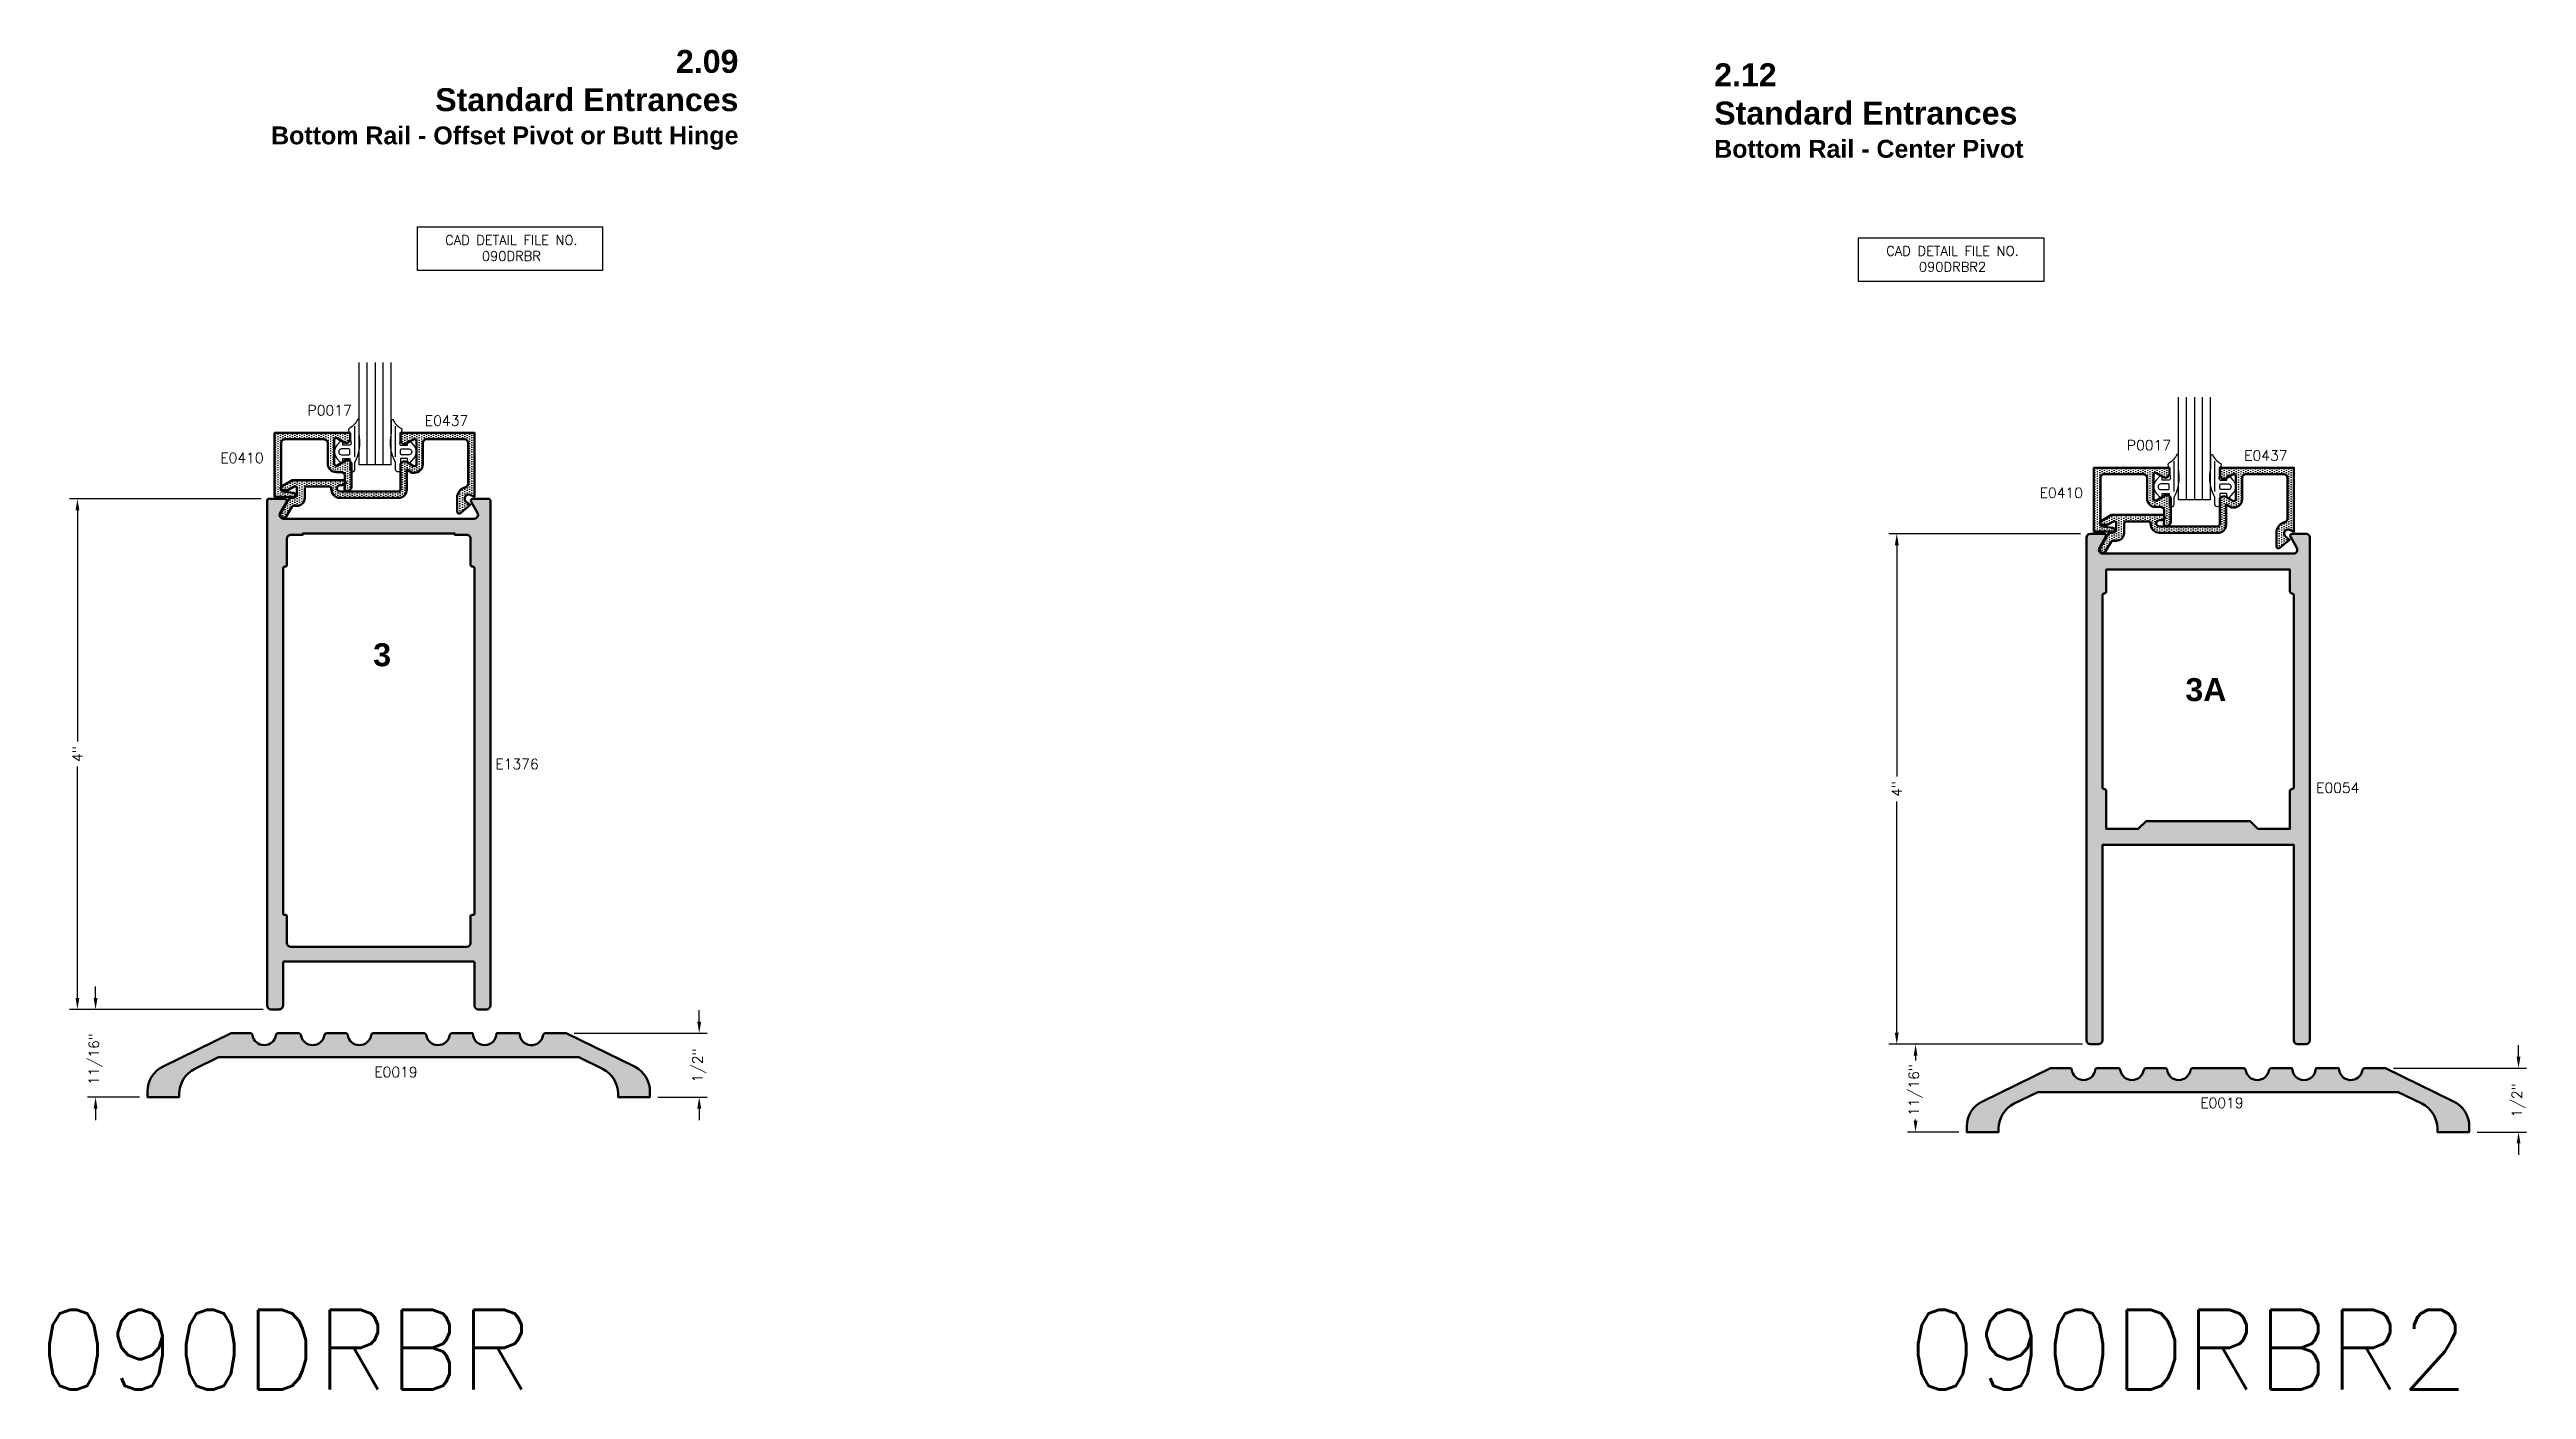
# Model space of a CAD drawing. Extents: x 5.1 to 24.5, y 75.8 to 86.3.
import ezdxf

# ---------------------------------------------------------------- set-up
doc = ezdxf.new("R2010")
doc.units = 0
doc.header["$MEASUREMENT"] = 0
doc.header["$PDMODE"] = 3
doc.layers.get('0').update_dxf_attribs({"linetype": 'CONTINUOUS'})
doc.layers.get('Defpoints').update_dxf_attribs({"linetype": 'CONTINUOUS'})
for name, color, linetype in [('R-Anno-Dims', 3, 'CONTINUOUS'), ('R-Anno-Text', 6, 'CONTINUOUS'), ('R-Det1', 4, 'CONTINUOUS'), ('R-Det2', 2, 'CONTINUOUS'), ('R-Otln', 1, 'CONTINUOUS'), ('R-Pat1', 5, 'CONTINUOUS'), ('TITLE', 7, 'CONTINUOUS')]:
    doc.layers.add(name, color=color, linetype=linetype)
doc.styles.get("Standard").update_dxf_attribs({"font": 'simplex'})
doc.dimstyles.new('1X', dxfattribs={"dimscale": 0, "dimtxt": 0.08, "dimasz": 0.09, "dimexe": 0.062, "dimexo": 0.062, "dimgap": 0.045, "dimtad": 0, "dimdec": 4, "dimzin": 4, "dimdsep": 46, "dimlunit": 5, "dimtxsty": 'Standard', "dimcen": 0, "dimadec": 0, "dimazin": 0, "dimtp": 0.02, "dimtfac": 1, "dimtdec": 4, "dimtofl": 0, "dimtmove": 0, "dimatfit": 3, "dimfxl": 1, "dimfrac": 2, "dimtolj": 1, "dimtzin": 4, "dimarcsym": 0})
pattern_1 = [(90, (17.82594500625741, 75.44182076850619), (0.01875, 0.009375000000000001), [0, -0.01875])]
pattern_2 = [(90, (3.573294315023449, 75.71524867666263), (0.01875, 0.009375000000000001), [0, -0.01875])]

msp = doc.modelspace()

# ---------------------------------------------------------------- texts
for s, p in [('090DRBR', (5.058935119257098, 75.79498076850393)), ('090DRBR2', (19.69841192161003, 75.79498076850393))]:
    msp.add_text(s, height=0.625).set_placement(p)
at = {"layer": 'R-Anno-Text'}
for s, insert, char_height, width, attachment_point in [('CAD DETAIL FILE NO.\\P090DRBR', (8.75728208247421, 84.8384116097624), 0.075, 1.875, 2), ('CAD DETAIL FILE NO.\\P090DRBR2', (20.04712321322539, 84.75339120401001), 0.075, 1.875, 2), ('{\\fArial|b1|i0|c0|p34;3}', (7.815016688285526, 81.64193760466604, 6.210692218000771), 0.18, 7.44, 3), ('{\\fArial|b1|i0|c0|p34;3A}', (22.192854446828, 81.36850969445904, 6.210692218000771), 0.18, 7.44, 3)]:
    msp.add_mtext(s, dxfattribs=dict(at, insert=insert, char_height=char_height, width=width, attachment_point=attachment_point))
at = {"layer": 'R-Anno-Text', "char_height": 0.08}
for s, insert, attachment_point in [('\\A1;P0017', (7.506714465353285, 83.46691245691436), 6), ('\\A1;E0437', (8.41924235640763, 83.38588192546852), 6), ('\\A1;E0410', (6.816665478108686, 83.09359314134886), 6), ('\\A1;P0017', (21.75936515658725, 83.19348454875792), 6), ('\\A1;E0437', (22.67189304764159, 83.11245401731209), 6), ('\\A1;E0410', (21.06931616934265, 82.82016523319243), 6), ('E1376', (8.632105323217582, 80.69497684898673), 4), ('E0054', (22.89528854115748, 80.50915180854673), 4), ('\\A1;E0019', (7.683193256392997, 78.28190137829685), 4), ('\\A1;E0019', (21.98796966932116, 78.04030879617804), 4)]:
    msp.add_mtext(s, dxfattribs=dict(at, insert=insert, attachment_point=attachment_point))
at = {"layer": 'TITLE', "char_height": 0.18, "width": 7.44}
for s, insert, attachment_point in [('{\\fArial|b1|i0|c0|p34;2.09\\PStandard Entrances\\P\\H0.7778x;Bottom Rail - Offset Pivot or Butt Hinge}', (10.53616593803921, 86.29096529777283, 6.210692218000771), 3), ('{\\fArial|b1|i0|c0|p34;2.12\\PStandard Entrances\\P\\H0.7778x;Bottom Rail - Center Pivot}', (18.18025928248963, 86.1858628647876, 6.210692218000771), 1)]:
    msp.add_mtext(s, dxfattribs=dict(at, insert=insert, attachment_point=attachment_point))

# ---------------------------------------------------------------- blocks, each defined once
blk = doc.blocks.new('*D34')
at = {"layer": 'Defpoints', "color": 0}
for p in [(21.12708240424739, 78.4997343956814), (19.75776113990219, 77.8122343956814), (20.15858240424739, 77.8122343956814)]:
    blk.add_point(p, dxfattribs=at)
at = {"layer": 'R-Anno-Dims', "color": 0, "lineweight": -2}
for p, q in [((21.06508240424739, 78.4997343956814), (19.69576113990219, 78.4997343956814)), ((19.75776113990219, 78.4097343956814), (19.75776113990219, 78.37289808016298)), ((20.09658240424739, 77.8122343956814), (19.69576113990219, 77.8122343956814)), ((19.75776113990219, 77.9022343956814), (19.75776113990219, 77.90956474682964))]:
    blk.add_line(p, q, dxfattribs=at)
at = {"layer": 'R-Anno-Dims', "color": 0}
for points in [[(19.74276113990219, 78.4097343956814), (19.77276113990219, 78.4097343956814), (19.75776113990219, 78.4997343956814)], [(19.74276113990219, 77.9022343956814), (19.77276113990219, 77.9022343956814), (19.75776113990219, 77.8122343956814)]]:
    blk.add_solid(points, dxfattribs=at)
at = {"layer": 'R-Anno-Dims', "color": 0, "insert": (19.75776113990217, 78.14123141349631), "char_height": 0.08, "attachment_point": 5, "rotation": 90}
blk.add_mtext('\\A1;11/16"', dxfattribs=at)
blk = doc.blocks.new('*D33')
at = {"layer": 'Defpoints', "color": 0}
for p in [(19.61051113990218, 82.4997343956814), (21.11108240424739, 82.4997343956814), (21.12708240424739, 78.4997343956814)]:
    blk.add_point(p, dxfattribs=at)
at = {"layer": 'R-Anno-Dims', "color": 0, "lineweight": -2}
for p, q in [((21.04908240424739, 82.4997343956814), (19.54851113990217, 82.4997343956814)), ((19.61051113990218, 82.4097343956814), (19.61051113990218, 80.59806772901473)), ((19.61051113990218, 78.5897343956814), (19.61051113990218, 80.40140106234807)), ((21.06508240424739, 78.4997343956814), (19.54851113990217, 78.4997343956814))]:
    blk.add_line(p, q, dxfattribs=at)
at = {"layer": 'R-Anno-Dims', "color": 0}
for points in [[(19.59551113990218, 82.4097343956814), (19.62551113990218, 82.4097343956814), (19.61051113990218, 82.4997343956814)], [(19.59551113990218, 78.5897343956814), (19.62551113990218, 78.5897343956814), (19.61051113990218, 78.4997343956814)]]:
    blk.add_solid(points, dxfattribs=at)
at = {"layer": 'R-Anno-Dims', "color": 0, "insert": (19.61051113990216, 80.4997343956814), "char_height": 0.08, "attachment_point": 5, "rotation": 90}
blk.add_mtext('\\A1;4"', dxfattribs=at)
blk = doc.blocks.new('*D35')
at = {"layer": 'Defpoints', "color": 0}
for p in [(23.43958240424739, 78.3122343956814), (24.48147599942775, 78.3122343956814), (24.09558240424739, 77.8122343956814)]:
    blk.add_point(p, dxfattribs=at)
at = {"layer": 'R-Anno-Dims', "color": 0, "lineweight": -2}
for p, q in [((24.48147599942775, 78.4022343956814), (24.48147599942775, 78.49223439568141)), ((23.50158240424739, 78.3122343956814), (24.54347599942775, 78.3122343956814)), ((24.15758240424739, 77.8122343956814), (24.54347599942775, 77.8122343956814)), ((24.48147599942775, 77.7222343956814), (24.48147599942775, 77.6322343956814))]:
    blk.add_line(p, q, dxfattribs=at)
at = {"layer": 'R-Anno-Dims', "color": 0}
for points in [[(24.46647599942775, 78.4022343956814), (24.49647599942775, 78.4022343956814), (24.48147599942775, 78.3122343956814)], [(24.46647599942775, 77.7222343956814), (24.49647599942775, 77.7222343956814), (24.48147599942775, 77.8122343956814)]]:
    blk.add_solid(points, dxfattribs=at)
at = {"layer": 'R-Anno-Dims', "color": 0, "insert": (24.48147599942774, 78.05970852632859), "char_height": 0.08, "attachment_point": 5, "rotation": 90}
blk.add_mtext('\\A1;1/2"', dxfattribs=at)
blk = doc.blocks.new('*D37')
at = {"layer": 'Defpoints', "color": 0}
for p in [(6.81247085740602, 78.7731623058884), (5.499982926394147, 78.0856623058884), (5.905970857406018, 78.0856623058884)]:
    blk.add_point(p, dxfattribs=at)
at = {"layer": 'R-Anno-Dims', "color": 0, "lineweight": -2}
for p, q in [((5.499982926394147, 78.86316230588841), (5.499982926394147, 78.95316230588841)), ((6.75047085740602, 78.7731623058884), (5.437982926394147, 78.7731623058884)), ((5.843970857406018, 78.0856623058884), (5.437982926394147, 78.0856623058884)), ((5.499982926394146, 77.9956623058884), (5.499982926394146, 77.9056623058884))]:
    blk.add_line(p, q, dxfattribs=at)
at = {"layer": 'R-Anno-Dims', "color": 0}
for points in [[(5.484982926394148, 78.86316230588841), (5.514982926394147, 78.86316230588841), (5.499982926394147, 78.7731623058884)], [(5.484982926394147, 77.9956623058884), (5.514982926394146, 77.9956623058884), (5.499982926394147, 78.0856623058884)]]:
    blk.add_solid(points, dxfattribs=at)
at = {"layer": 'R-Anno-Dims', "color": 0, "insert": (5.499982926394134, 78.38365932370331), "char_height": 0.08, "attachment_point": 5, "rotation": 90}
blk.add_mtext('\\A1;11/16"', dxfattribs=at)
blk = doc.blocks.new('*D36')
at = {"layer": 'Defpoints', "color": 0}
for p in [(5.357899593060806, 82.77316230588842), (6.85847085740602, 82.77316230588842), (6.87447085740602, 78.7731623058884)]:
    blk.add_point(p, dxfattribs=at)
at = {"layer": 'R-Anno-Dims', "color": 0, "lineweight": -2}
for p, q in [((6.79647085740602, 82.77316230588842), (5.295899593060805, 82.77316230588842)), ((5.357899593060806, 82.68316230588842), (5.357899593060805, 80.87149563922173)), ((5.357899593060805, 78.86316230588841), (5.357899593060805, 80.67482897255508)), ((6.81247085740602, 78.7731623058884), (5.295899593060804, 78.7731623058884))]:
    blk.add_line(p, q, dxfattribs=at)
at = {"layer": 'R-Anno-Dims', "color": 0}
for points in [[(5.342899593060806, 82.68316230588842), (5.372899593060805, 82.68316230588842), (5.357899593060806, 82.77316230588842)], [(5.342899593060805, 78.86316230588841), (5.372899593060804, 78.86316230588841), (5.357899593060805, 78.7731623058884)]]:
    blk.add_solid(points, dxfattribs=at)
at = {"layer": 'R-Anno-Dims', "color": 0, "insert": (5.357899593060792, 80.7731623058884), "char_height": 0.08, "attachment_point": 5, "rotation": 90}
blk.add_mtext('\\A1;4"', dxfattribs=at)
blk = doc.blocks.new('*D38')
at = {"layer": 'Defpoints', "color": 0}
for p in [(9.186970857406017, 78.5856623058884), (10.22886445258638, 78.5856623058884), (9.842970857406018, 78.0856623058884)]:
    blk.add_point(p, dxfattribs=at)
at = {"layer": 'R-Anno-Dims', "color": 0, "lineweight": -2}
for p, q in [((10.22886445258638, 78.67566230588841), (10.22886445258638, 78.76566230588841)), ((9.248970857406016, 78.5856623058884), (10.29086445258638, 78.5856623058884)), ((9.904970857406017, 78.0856623058884), (10.29086445258638, 78.0856623058884)), ((10.22886445258638, 77.9956623058884), (10.22886445258638, 77.9056623058884))]:
    blk.add_line(p, q, dxfattribs=at)
at = {"layer": 'R-Anno-Dims', "color": 0}
for points in [[(10.21386445258638, 78.67566230588841), (10.24386445258638, 78.67566230588841), (10.22886445258638, 78.5856623058884)], [(10.21386445258638, 77.9956623058884), (10.24386445258638, 77.9956623058884), (10.22886445258638, 78.0856623058884)]]:
    blk.add_solid(points, dxfattribs=at)
at = {"layer": 'R-Anno-Dims', "color": 0, "insert": (10.22886445258637, 78.3331364365356), "char_height": 0.08, "attachment_point": 5, "rotation": 90}
blk.add_mtext('\\A1;1/2"', dxfattribs=at)

# ---------------------------------------------------------------- dimensions: what is measured, and where the dimension line sits
at = {"layer": 'R-Anno-Dims'}
for base, p1, p2, picture, middle in [((5.357899593060806, 82.77316230588842), (6.87447085740602, 78.7731623058884), (6.85847085740602, 82.77316230588842), '*D36', (5.357899593060792, 80.7731623058884)), ((19.61051113990218, 82.4997343956814), (21.12708240424739, 78.4997343956814), (21.11108240424739, 82.4997343956814), '*D33', (19.61051113990216, 80.4997343956814))]:
    dim = msp.add_linear_dim(base=base, p1=p1, p2=p2, angle=90, dimstyle='1X', override={"dimscale": 1, "dimpost": '"'}, dxfattribs=at)
    dim.commit()
    dim.dimension.update_dxf_attribs({"geometry": picture, "text_midpoint": middle})
for base, p1, p2, picture, middle in [((5.499982926394147, 78.0856623058884), (6.81247085740602, 78.7731623058884), (5.905970857406018, 78.0856623058884), '*D37', (5.499982926394134, 78.38365932370331)), ((10.22886445258638, 78.5856623058884), (9.842970857406018, 78.0856623058884), (9.186970857406017, 78.5856623058884), '*D38', (10.22886445258637, 78.3331364365356)), ((19.75776113990219, 77.8122343956814), (21.12708240424739, 78.4997343956814), (20.15858240424739, 77.8122343956814), '*D34', (19.75776113990217, 78.14123141349631)), ((24.48147599942775, 78.3122343956814), (24.09558240424739, 77.8122343956814), (23.43958240424739, 78.3122343956814), '*D35', (24.48147599942774, 78.05970852632859))]:
    dim = msp.add_linear_dim(base=base, p1=p1, p2=p2, angle=90, dimstyle='1X', override={"dimscale": 1, "dimpost": '"'}, dxfattribs=at)
    dim.commit()
    dim.dimension.update_dxf_attribs({"geometry": picture, "text_midpoint": middle, "dimtype": 160})

# ---------------------------------------------------------------- hatches: boundary and pattern name
at = {"layer": 'R-Pat1'}
h = msp.add_hatch(dxfattribs=at)
h.set_pattern_fill('DOTS', color=256, scale=0.3, angle=90, style=0)
h.set_pattern_definition(pattern_2)
edge = h.paths.add_edge_path()
edge.add_arc((7.465387541371636, 82.84990330383783), 0.01499981414417562, 171.9497387118404, 270.00000000000335, ccw=False)
edge.add_line((7.450535541371636, 82.85200390383784), (7.453771541371637, 82.87490340383783))
edge.add_line((7.453771541371637, 82.87490340383783), (7.453773541371636, 82.95194220383785))
edge.add_arc((7.42277354137164, 82.95194220383783), 0.03099999999999525, 2.626522575660597e-11, 90.00000000000655)
edge.add_line((7.422773541371637, 82.98294220383784), (7.38396154193755, 82.9829420092122))
edge.add_arc((7.383772541371631, 83.04794190383785), 0.06500016940409062, 179.8691895552963, 270.1665987967617, ccw=False)
edge.add_line((7.318772541371635, 83.04809030383784), (7.318771541371637, 83.20890353383784))
edge.add_arc((7.287771541371642, 83.20890353383783), 0.03099999999999525, 2.626522575660597e-11, 90.00000000000655)
edge.add_line((7.287771541371638, 83.23990353383783), (6.983774541371636, 83.23990353383783))
edge.add_arc((6.983774541371631, 83.20890353383783), 0.03100000000000591, 89.99999999999179, 179.9999999999737)
edge.add_line((6.952774541371635, 83.20890353383784), (6.952771541371638, 82.84519690383785))
edge.add_arc((6.967771541371635, 82.84519690383786), 0.01499999999999702, 180.0000000000543, 263.0001558188541)
edge.add_line((6.965943541709777, 82.83030870659184), (7.051600528846832, 82.81979130182921))
edge.add_arc((7.049772541371635, 82.80490320383785), 0.01499989999999367, -89.99999999999659, 83.00015581883588, ccw=False)
edge.add_line((7.049772541371636, 82.78990330383785), (6.902773541371637, 82.78990340383784))
edge.add_line((6.902773541371637, 82.78990340383784), (6.902773541371637, 83.28990338123785))
edge.add_line((6.902773541371637, 83.28990338123785), (7.493772941371637, 83.28990338123785))
edge.add_line((7.493772941371637, 83.28990338123785), (7.49377453486145, 83.24259684383784))
edge.add_arc((7.462774541371637, 83.24259684383784), 0.03099999348981264, 239.99999305305158, 360, ccw=False)
edge.add_line((7.447274541371636, 83.21575006383785), (7.391272541371636, 83.24808181383784))
edge.add_arc((7.383772541371634, 83.23509142383784), 0.01500000774506799, 60.00001708029975, 179.9999618028031)
edge.add_line((7.36877253362657, 83.23509143383785), (7.368772541371635, 83.04794190383785))
edge.add_arc((7.383772541371638, 83.04794190383784), 0.01500000000000234, 179.9999999999457, 299.999963821128)
edge.add_line((7.391272533168982, 83.03495151804528), (7.457272596778783, 83.07305670787228))
edge.add_arc((7.472772941371637, 83.04621000383784), 0.03100010000000101, 0, 120.0006287130702, ccw=False)
edge.add_line((7.503773041371637, 83.04621000383784), (7.503772941371636, 82.86590360383785))
edge.add_arc((7.472772770660287, 82.8659036745488), 0.03100017071143028, 270.0003155156792, 359.99986930913246, ccw=False)
edge.add_line((7.472772941371638, 82.83490350383784), (7.465387541371637, 82.83490350383784))
h = msp.add_hatch(dxfattribs=at)
h.set_pattern_fill('DOTS', color=256, scale=0.3, angle=90, style=0)
h.set_pattern_definition(pattern_2)
edge = h.paths.add_edge_path()
edge.add_line((7.054575541371637, 82.87015200383784), (7.006094541371636, 82.84216230383785))
edge.add_line((7.006094541371636, 82.84216230383785), (6.962076541371637, 82.84216218743252))
edge.add_arc((6.962076541371638, 82.85716220383786), 0.0150000164053381, 119.9999638211469, 269.99999999999665, ccw=False)
edge.add_line((6.954576541371637, 82.87015260383785), (7.041197541371636, 82.92016190383785))
edge.add_line((7.041197541371636, 82.92016190383785), (7.438158541371637, 82.92016182291447))
edge.add_arc((7.438158541371632, 82.90016220383785), 0.01999961907661429, -7.423219113973516, 89.99999999998482, ccw=False)
edge.add_arc((7.438158830007498, 82.9001614377294), 0.01999923389363267, 269.9991730874923, 352.57885047910116, ccw=False)
edge.add_line((7.438158541371637, 82.88016220383784), (7.416159541371636, 82.88016240383784))
edge.add_arc((7.416159541371636, 82.85516240383784), 0.02500000000000568, 90, 269.9977081688206)
edge.add_line((7.416158541371637, 82.83016240385784), (7.646578241371637, 82.83016230383785))
edge.add_line((7.646578241371637, 82.83016230383785), (7.873075841371637, 82.83016210383785))
edge.add_arc((7.873075841371636, 82.84516210383785), 0.01500000000000057, 270.0000000000034, 360)
edge.add_line((7.888075841371636, 82.84516210383785), (7.888077330561318, 83.03566810383785))
edge.add_arc((7.919077341371635, 83.03566810383785), 0.03100001081031678, 60.000011535544104, 180, ccw=False)
edge.add_line((7.934577341371638, 83.06251490383784), (7.990575841371637, 83.03018320383784))
edge.add_arc((7.998075841371632, 83.04317350383785), 0.01499992980284419, 239.9998451922955, 360)
edge.add_line((8.013075771174472, 83.04317350383785), (8.013075841371636, 83.22516224383784))
edge.add_arc((7.998075841371637, 83.22516224383784), 0.01499999999999879, 0, 120.0000593141656)
edge.add_line((7.990575827923642, 83.2381526171304), (7.934577394626743, 83.20582127159732))
edge.add_arc((7.919077341371639, 83.23266814383784), 0.03100010000000282, 180, 300.0000069469403, ccw=False)
edge.add_line((7.888077241371638, 83.23266814383784), (7.888079041371638, 83.29016230383785))
edge.add_line((7.888079041371638, 83.29016230383785), (8.469076541371635, 83.29016230383785))
edge.add_line((8.469076541371635, 83.29016230383785), (8.469076541371635, 82.79016230383785))
edge.add_line((8.469076541371635, 82.79016230383785), (8.43458357137164, 82.80394830383784))
edge.add_arc((8.423078921371637, 82.77516220383785), 0.03099994394885298, 68.21539075136837, 232.5250916519996)
edge.add_line((8.4042181234618, 82.75056003265243), (8.435171511371635, 82.72653480383785))
edge.add_line((8.435171511371635, 82.72653480383785), (8.357721019419117, 82.66154752999492))
edge.add_arc((8.34807814137164, 82.67303730383784), 0.01500000000000188, 180, 310.0053051293358, ccw=False)
edge.add_line((8.33307814137164, 82.67303730383784), (8.333081489375754, 82.79860291738068))
edge.add_arc((8.423078764413384, 82.77516229210038), 0.09299985176187313, 106.39486197826841, 165.4011381034833, ccw=False)
edge.add_arc((8.388079071371633, 82.89412020383784), 0.03100000016533476, 286.3949807699102, 360)
edge.add_line((8.419079071536967, 82.89412020383784), (8.419079071371637, 83.20916245383785))
edge.add_arc((8.38807907137164, 83.20916245383785), 0.03099999999999703, 0, 89.99998151749881)
edge.add_line((8.388079081371636, 83.24016245383784), (8.094076541371637, 83.24016245383784))
edge.add_arc((8.094076541371633, 83.20916245383785), 0.0309999999999917, 89.99999999999343, 180.0000369650221)
edge.add_line((8.063076541371643, 83.20916243383785), (8.063075837578713, 83.04317350383785))
edge.add_arc((7.998075841371634, 83.04317350383785), 0.06499999620707975, 269.754597004347, 360, ccw=False)
edge.add_line((7.997797441371636, 82.97817410383784), (7.980657941371637, 82.97817350383785))
edge.add_line((7.980657941371637, 82.97817350383785), (7.938078341371638, 83.00275700383784))
edge.add_line((7.938078341371638, 83.00275700383784), (7.938075841371637, 82.84516240383785))
edge.add_arc((7.873075841371638, 82.84516240383785), 0.06499999999999861, 269.9999999999992, 360, ccw=False)
edge.add_line((7.873075841371637, 82.78016240383785), (7.416159541371636, 82.78016198887896))
edge.add_arc((7.416160917445765, 82.85016539244471), 0.07000340357927444, 176.6303663789614, 269.99887372276373, ccw=False)
edge.add_arc((7.331304541371639, 82.85516240383784), 0.01499997685864456, 356.6275280443846, 450.0000000000102)
edge.add_line((7.331304541371637, 82.87016238069648), (7.154077541371636, 82.87016230383784))
edge.add_arc((7.154077541371633, 82.85516240383785), 0.01499989999999229, 89.99999999998643, 180)
edge.add_line((7.139077641371636, 82.85516240383785), (7.139078541371637, 82.78016230383784))
edge.add_arc((7.077078541371631, 82.78016230383784), 0.06200000000000561, 270.00000000000574, 360, ccw=False)
edge.add_line((7.077078541371637, 82.71816230383783), (7.050020541371637, 82.71816220383784))
edge.add_arc((7.050020541371631, 82.70316220383783), 0.01500000000000057, 89.99999999997627, 149.9992722191353)
edge.add_line((7.037030255582206, 82.71066236884329), (6.993796232582019, 82.63577997989398))
edge.add_arc((6.972078541371636, 82.64816230383784), 0.02499960115201989, 149.6612086608428, 330.3104086753498, ccw=False)
edge.add_line((6.950502541371637, 82.66078990383784), (7.015088255582205, 82.77266236884329))
edge.add_arc((7.028078541371642, 82.76516220383783), 0.01500000000000895, 90.0000000000203, 149.9992722191573, ccw=False)
edge.add_line((7.028078541371636, 82.78016220383785), (7.046076541371637, 82.78016220383785))
edge.add_arc((7.04607654137164, 82.81116220383785), 0.03100000000000591, 269.9999999999935, 359.9999999999737)
edge.add_line((7.077076541371636, 82.81116220383784), (7.077074541371637, 82.85716150383784))
edge.add_arc((7.062075541371638, 82.85716150383784), 0.01499899999999865, 0, 119.9997728367323)
h = msp.add_hatch(dxfattribs=at)
h.set_pattern_fill('DOTS', color=256, scale=0.3, angle=90, style=0)
h.set_pattern_definition(pattern_1)
edge = h.paths.add_edge_path()
edge.add_arc((21.7180382326056, 82.57647539568141), 0.01499981414418983, 171.9497387118946, 270.00000000001353, ccw=False)
edge.add_line((21.7031862326056, 82.5785759956814), (21.7064222326056, 82.6014754956814))
edge.add_line((21.7064222326056, 82.6014754956814), (21.7064242326056, 82.67851429568141))
edge.add_arc((21.67542423260561, 82.6785142956814), 0.03099999999999525, 2.626522575660597e-11, 90.00000000000655)
edge.add_line((21.6754242326056, 82.7095142956814), (21.63661223317152, 82.70951410105575))
edge.add_arc((21.6364232326056, 82.7745139956814), 0.0650001694040906, 179.8691895552838, 270.166598796757, ccw=False)
edge.add_line((21.5714232326056, 82.7746623956814), (21.5714222326056, 82.9354756256814))
edge.add_arc((21.54042223260561, 82.93547562568139), 0.03099999999999525, 2.626522575660597e-11, 90.00000000000655)
edge.add_line((21.5404222326056, 82.9664756256814), (21.2364252326056, 82.9664756256814))
edge.add_arc((21.2364252326056, 82.93547562568139), 0.03100000000000591, 89.99999999999343, 179.9999999999737)
edge.add_line((21.2054252326056, 82.9354756256814), (21.2054222326056, 82.57176899568141))
edge.add_arc((21.22042223260561, 82.57176899568141), 0.01500000000000412, 180, 263.0001558188339)
edge.add_line((21.21859423294374, 82.55688079843539), (21.3042512200808, 82.54636339367278))
edge.add_arc((21.3024232326056, 82.53147529568142), 0.01499989999999356, -90, 83.00015581883929, ccw=False)
edge.add_line((21.3024232326056, 82.51647539568141), (21.1554242326056, 82.5164754956814))
edge.add_line((21.1554242326056, 82.5164754956814), (21.1554242326056, 83.0164754730814))
edge.add_line((21.1554242326056, 83.0164754730814), (21.7464236326056, 83.0164754730814))
edge.add_line((21.7464236326056, 83.0164754730814), (21.74642522609541, 82.96916893568141))
edge.add_arc((21.7154252326056, 82.96916893568141), 0.03099999348981086, 239.9999930530488, 360, ccw=False)
edge.add_line((21.6999252326056, 82.94232215568141), (21.6439232326056, 82.97465390568141))
edge.add_arc((21.6364232326056, 82.9616635156814), 0.01500000774507763, 60.00001708034451, 179.9999618028031)
edge.add_line((21.62142322486054, 82.9616635256814), (21.6214232326056, 82.7745139956814))
edge.add_arc((21.6364232326056, 82.7745139956814), 0.01499999999999702, 180, 299.9999638211456)
edge.add_line((21.64392322440295, 82.76152360988884), (21.70992328801275, 82.79962879971585))
edge.add_arc((21.7254236326056, 82.7727820956814), 0.03100009999999968, 0, 120.00062871306591, ccw=False)
edge.add_line((21.7564237326056, 82.7727820956814), (21.7564236326056, 82.5924756956814))
edge.add_arc((21.72542346189426, 82.59247576639235), 0.03100017071142496, 270.00031551566934, 359.99986930913246, ccw=False)
edge.add_line((21.7254236326056, 82.5614755956814), (21.7180382326056, 82.5614755956814))
h = msp.add_hatch(dxfattribs=at)
h.set_pattern_fill('DOTS', color=256, scale=0.3, angle=90, style=0)
h.set_pattern_definition(pattern_1)
edge = h.paths.add_edge_path()
edge.add_line((21.3072262326056, 82.59672409568141), (21.2587452326056, 82.5687343956814))
edge.add_line((21.2587452326056, 82.5687343956814), (21.2147272326056, 82.56873427927609))
edge.add_arc((21.2147272326056, 82.58373429568141), 0.01500001640532389, 119.99996382114401, 270, ccw=False)
edge.add_line((21.2072272326056, 82.5967246956814), (21.2938482326056, 82.6467339956814))
edge.add_line((21.2938482326056, 82.6467339956814), (21.6908092326056, 82.64673391475803))
edge.add_arc((21.6908092326056, 82.62673429568142), 0.01999961907661429, -7.423219113973516, 89.9999999999797, ccw=False)
edge.add_arc((21.69080952124146, 82.62673352957296), 0.01999923389363179, 269.9991730874948, 352.5788504791009, ccw=False)
edge.add_line((21.6908092326056, 82.6067342956814), (21.6688102326056, 82.60673449568141))
edge.add_arc((21.6688102326056, 82.5817344956814), 0.02500000000000568, 90, 269.9977081688247)
edge.add_line((21.6688092326056, 82.5567344957014), (21.8992289326056, 82.55673439568142))
edge.add_line((21.8992289326056, 82.55673439568142), (22.1257265326056, 82.5567341956814))
edge.add_arc((22.12572653260559, 82.57173419568142), 0.01500000000001478, 270.0000000000271, 360)
edge.add_line((22.1407265326056, 82.57173419568142), (22.14072802179528, 82.76224019568141))
edge.add_arc((22.1717280326056, 82.76224019568141), 0.03100001081031678, 60.000011535544104, 180, ccw=False)
edge.add_line((22.1872280326056, 82.7890869956814), (22.2432265326056, 82.7567552956814))
edge.add_arc((22.2507265326056, 82.7697455956814), 0.01499992980283633, 239.9998451922391, 360)
edge.add_line((22.26572646240844, 82.7697455956814), (22.2657265326056, 82.95173433568141))
edge.add_arc((22.2507265326056, 82.95173433568141), 0.01500000000000057, 0, 120.0000593141656)
edge.add_line((22.24322651915761, 82.96472470897396), (22.18722808586071, 82.93239336344088))
edge.add_arc((22.1717280326056, 82.9592402356814), 0.03100010000000238, 180, 300.00000694693887, ccw=False)
edge.add_line((22.1407279326056, 82.9592402356814), (22.1407297326056, 83.0167343956814))
edge.add_line((22.1407297326056, 83.0167343956814), (22.7217272326056, 83.0167343956814))
edge.add_line((22.7217272326056, 83.0167343956814), (22.7217272326056, 82.5167343956814))
edge.add_line((22.7217272326056, 82.5167343956814), (22.6872342626056, 82.5305203956814))
edge.add_arc((22.6757296126056, 82.50173429568142), 0.03099994394885166, 68.21539075137446, 232.5250916519996)
edge.add_line((22.65686881469577, 82.477132124496), (22.6878222026056, 82.4531068956814))
edge.add_line((22.6878222026056, 82.4531068956814), (22.61037171065308, 82.38811962183848))
edge.add_arc((22.6007288326056, 82.39960939568141), 0.01500000000000188, 180, 310.0053051293358, ccw=False)
edge.add_line((22.58572883260561, 82.39960939568141), (22.58573218060972, 82.52517500922424))
edge.add_arc((22.67572945564735, 82.50173438394394), 0.09299985176187141, 106.3948619782673, 165.401138103483, ccw=False)
edge.add_arc((22.6407297626056, 82.62069229568141), 0.03100000016533425, 286.3949807699071, 360)
edge.add_line((22.67172976277093, 82.62069229568141), (22.6717297626056, 82.93573454568141))
edge.add_arc((22.64072976260561, 82.93573454568141), 0.03099999999999881, 0, 89.99998151750209)
edge.add_line((22.6407297726056, 82.9667345456814), (22.3467272326056, 82.9667345456814))
edge.add_arc((22.34672723260561, 82.93573454568141), 0.0309999999999917, 90.00000000000655, 180.0000369650484)
edge.add_line((22.31572723260561, 82.9357345256814), (22.31572652881268, 82.7697455956814))
edge.add_arc((22.25072653260561, 82.76974559568141), 0.06499999620707086, 269.75459700433913, 359.9999999999875, ccw=False)
edge.add_line((22.2504481326056, 82.70474619568141), (22.2333086326056, 82.7047455956814))
edge.add_line((22.2333086326056, 82.7047455956814), (22.1907290326056, 82.72932909568141))
edge.add_line((22.1907290326056, 82.72932909568141), (22.1907265326056, 82.5717344956814))
edge.add_arc((22.1257265326056, 82.5717344956814), 0.06499999999999773, 269.9999999999968, 360, ccw=False)
edge.add_line((22.1257265326056, 82.5067344956814), (21.6688102326056, 82.50673408072252))
edge.add_arc((21.66881160867973, 82.57673748428827), 0.07000340357927444, 176.6303663789614, 269.99887372276226, ccw=False)
edge.add_arc((21.5839552326056, 82.5817344956814), 0.01499997685864722, 356.6275280443852, 450)
edge.add_line((21.5839552326056, 82.59673447254005), (21.4067282326056, 82.59673439568141))
edge.add_arc((21.40672823260561, 82.5817344956814), 0.01499990000000651, 90.00000000001357, 180)
edge.add_line((21.3917283326056, 82.5817344956814), (21.3917292326056, 82.5067343956814))
edge.add_arc((21.3297292326056, 82.5067343956814), 0.06200000000000472, 270.0000000000066, 360, ccw=False)
edge.add_line((21.3297292326056, 82.4447343956814), (21.3026712326056, 82.4447342956814))
edge.add_arc((21.3026712326056, 82.4297342956814), 0.01500000000000057, 89.99999999998643, 149.9992722191404)
edge.add_line((21.28968094681617, 82.43723446068685), (21.24644692381598, 82.36235207173755))
edge.add_arc((21.2247292326056, 82.3747343956814), 0.02499960115202067, 149.6612086608428, 330.3104086753508, ccw=False)
edge.add_line((21.2031532326056, 82.3873619956814), (21.26773894681617, 82.49923446068685))
edge.add_arc((21.2807292326056, 82.4917342956814), 0.01500000000000126, 89.99999999998653, 149.9992722191404, ccw=False)
edge.add_line((21.2807292326056, 82.5067342956814), (21.2987272326056, 82.5067342956814))
edge.add_arc((21.2987272326056, 82.5377342956814), 0.03100000000000591, 270.0000000000066, 360)
edge.add_line((21.3297272326056, 82.5377342956814), (21.3297252326056, 82.58373359568141))
edge.add_arc((21.3147262326056, 82.58373359568141), 0.01499900000000309, 0, 119.9997728367235)
h = msp.add_hatch(dxfattribs=at)
h.set_pattern_fill('DOTS', color=256, scale=0.3, style=0)
h.set_pattern_definition([(0, (3.024369975813611, 75.83857664936922), (0.009375, 0.01875), [0, -0.01875])])
edge = h.paths.add_edge_path()
edge.add_arc((6.972078541371638, 82.64816230383784), 0.03099999794942241, 149.9999934355463, 270.00000656443706, ccw=False)
edge.add_line((6.945231757406022, 82.66366230588842), (6.995461255687458, 82.75066230291178))
edge.add_arc((6.982470876349257, 82.75816230588842), 0.01499999999999901, 329.9999868711295, 450.0000000000068)
edge.add_line((6.982470876349256, 82.77316230588842), (6.85847085740602, 82.77316230588842))
edge.add_arc((6.85847085740602, 82.75816230588842), 0.01500000000000057, 90, 180)
edge.add_line((6.84347085740602, 82.75816230588842), (6.843470857406018, 78.80416230588841))
edge.add_arc((6.874470857406021, 78.80416230588841), 0.03100000000000325, 180, 269.9999999999984)
edge.add_line((6.87447085740602, 78.7731623058884), (6.937470857406019, 78.77316230588842))
edge.add_arc((6.937470857406023, 78.80416230588841), 0.0309999999999917, 269.9999999999935, 360)
edge.add_line((6.968470857406018, 78.80416230588841), (6.968470857406018, 79.13816230588841))
edge.add_arc((6.978470857406021, 79.13816230588841), 0.01000000000000334, 90.00000000001017, 180, ccw=False)
edge.add_line((6.97847085740602, 79.14816230588842), (7.718470857406018, 79.14816230588842))
edge.add_line((7.718470857406018, 79.14816230588842), (8.458470857406013, 79.14816230588842))
edge.add_arc((8.458470857406011, 79.13816230588841), 0.01000000000000512, 0, 89.99999999998983, ccw=False)
edge.add_line((8.468470857406015, 79.13816230588841), (8.468470857406015, 78.80416230588841))
edge.add_arc((8.499470857406019, 78.80416230588841), 0.03100000000000414, 180, 269.9999999999968)
edge.add_line((8.499470857406017, 78.7731623058884), (8.562470857406016, 78.7731623058884))
edge.add_arc((8.562470857406014, 78.80416230588841), 0.03100000000000591, 270.0000000000032, 360)
edge.add_line((8.593470857406018, 78.80416230588841), (8.59347085740602, 82.75816230588842))
edge.add_arc((8.578470857406018, 82.7581623058884), 0.01500000000000234, 5.428146656363553e-11, 89.99999999999322)
edge.add_line((8.57847085740602, 82.77316230588842), (8.454471238462935, 82.77316230588842))
edge.add_arc((8.454471238462935, 82.7581623058884), 0.01500000000001478, 90, 209.9997661637366)
edge.add_line((8.44148082679718, 82.75066235890498), (8.49170992066429, 82.66366219632086))
edge.add_arc((8.464863069888406, 82.64816230588842), 0.03100000000000261, -89.99999999999682, 29.99976616376938, ccw=False)
edge.add_line((8.464863069888407, 82.61716230588841), (7.71847085740602, 82.61716230588841))
edge.add_line((7.71847085740602, 82.61716230588841), (6.97207854492334, 82.61716230588841))
edge = h.paths.add_edge_path(flags=16)
edge.add_arc((6.98347085740602, 82.22716230588841), 0.01500000000000057, 90, 180)
edge.add_line((6.96847085740602, 82.22716230588841), (6.968470857406022, 79.52316180593841))
edge.add_arc((6.978470857406021, 79.52316180593841), 0.009999999999998899, 180, 270.0057295780024)
edge.add_line((6.978471857406028, 79.51316180598842), (6.989469857406014, 79.51316290578842))
edge.add_arc((6.989470857406022, 79.50316290583842), 0.009999999999997119, 0, 90.00572957800239, ccw=False)
edge.add_line((6.99947085740602, 79.50316290583842), (6.99947085740602, 79.29416230588842))
edge.add_arc((7.030470857406023, 79.29416230588842), 0.03100000000000236, 180, 269.9999999999935)
edge.add_line((7.030470857406019, 79.26316230588841), (7.718470857406018, 79.26316230588841))
edge.add_line((7.718470857406018, 79.26316230588841), (8.406470857406017, 79.26316230588841))
edge.add_arc((8.406470857406015, 79.29416230588842), 0.03100000000000591, 270.0000000000032, 360)
edge.add_line((8.43747085740602, 79.29416230588842), (8.43747085740602, 79.50316230588842))
edge.add_arc((8.447470857406016, 79.50316230588842), 0.009999999999996234, 89.99999999992878, 180, ccw=False)
edge.add_line((8.447470857406028, 79.51316230588841), (8.458470857406013, 79.51316230588841))
edge.add_arc((8.458470857406025, 79.5231623058884), 0.009999999999990905, 269.9999999999288, 360)
edge.add_line((8.468470857406022, 79.5231623058884), (8.46847085740602, 82.22716230588841))
edge.add_arc((8.45347085740602, 82.22716230588841), 0.01500000000000057, 0, 90)
edge.add_line((8.45347085740602, 82.24216230588841), (8.452470857406018, 82.24216230588841))
edge.add_arc((8.45247085740602, 82.25716230588841), 0.01500000000000057, 180, 269.99999999999324, ccw=False)
edge.add_line((8.437470857406021, 82.25716230588841), (8.437470857406021, 82.46116230588842))
edge.add_arc((8.406470857406024, 82.46116230588842), 0.03099999999999703, 0, 90.00000000000985)
edge.add_line((8.406470857406019, 82.49216230588841), (8.312470857406021, 82.49216230588841))
edge.add_line((8.312470857406021, 82.49216230588841), (8.312470857406021, 82.50216230588842))
edge.add_line((8.312470857406021, 82.50216230588842), (7.71847085740602, 82.50216230588842))
edge.add_line((7.71847085740602, 82.50216230588842), (7.124470857406019, 82.50216230588842))
edge.add_line((7.124470857406019, 82.50216230588842), (7.124470857406019, 82.49216230588841))
edge.add_line((7.124470857406019, 82.49216230588841), (7.030470857406021, 82.49216230588841))
edge.add_arc((7.030470857406018, 82.46116230588842), 0.0309999999999917, 89.99999999999508, 180)
edge.add_line((6.999470857406022, 82.46116230588842), (6.999470857406019, 82.25716230588841))
edge.add_arc((6.984470857406021, 82.25716230588841), 0.0149999999999979, 270.00000000000335, 360, ccw=False)
edge.add_line((6.984470857406022, 82.24216230588841), (6.98347085740602, 82.24216230588841))
h = msp.add_hatch(dxfattribs=at)
h.set_pattern_fill('DOTS', color=256, scale=0.3, style=0)
h.set_pattern_definition([(0, (17.52327484696049, 75.90192959344184), (0.009375, 0.01875), [0, -0.01875])])
edge = h.paths.add_edge_path()
edge.add_arc((22.8150824042474, 82.4687343956814), 0.03100000000000591, 2.631850293255411e-11, 90.00000000000648, ccw=False)
edge.add_line((22.84608240424739, 82.46873439568141), (22.84608240424739, 78.5307343956814))
edge.add_arc((22.81501287299739, 78.53080392693141), 0.03106960905273399, 270.1282233866477, 359.8717766133392, ccw=False)
edge.add_line((22.81508240424739, 78.4997343956814), (22.75208240424739, 78.4997343956814))
edge.add_arc((22.7521519354974, 78.5308039269314), 0.03106960905272689, 180.1282233866346, 269.87177661333914, ccw=False)
edge.add_line((22.72108240424739, 78.5307343956814), (22.72108240424739, 80.0617343956814))
edge.add_line((22.72108240424739, 80.0617343956814), (21.22108240424739, 80.0617343956814))
edge.add_line((21.22108240424739, 80.0617343956814), (21.22108240424739, 78.5307343956814))
edge.add_arc((21.19001287299739, 78.5308039269314), 0.03106960905273041, 270.1282233866543, 359.8717766133654, ccw=False)
edge.add_line((21.19008240424739, 78.4997343956814), (21.12708240424739, 78.4997343956814))
edge.add_arc((21.12715193549739, 78.5308039269314), 0.03106960905272688, 180.1282233866346, 269.87177661334573, ccw=False)
edge.add_line((21.09608240424739, 78.5307343956814), (21.09608240424739, 82.4687343956814))
edge.add_arc((21.1270824042474, 82.4687343956814), 0.03100000000000591, 90.00000000000648, 180, ccw=False)
edge.add_line((21.12708240424739, 82.4997343956814), (21.23508240424739, 82.4997343956814))
edge.add_arc((21.23500548117047, 82.48468439568141), 0.01505019658208498, -29.67041934572802, 89.70715420093308, ccw=False)
edge.add_line((21.24808240424739, 82.4772343956814), (21.19788240424739, 82.3902343956814))
edge.add_arc((21.2247292326056, 82.37473439568141), 0.031000035369251, 150.0000377420836, 269.9134495081926)
edge.add_line((21.22468240424739, 82.34373439568141), (22.71748240424739, 82.34373439568141))
edge.add_arc((22.71743557588918, 82.37473439568141), 0.03100003536926206, 270.0865504918074, 389.9999622579164)
edge.add_line((22.74428240424739, 82.3902343956814), (22.69418240424739, 82.4771343956814))
edge.add_arc((22.70713787012397, 82.48472109878723), 0.01501339935175634, 90.21167543671521, 210.353181392771, ccw=False)
edge.add_line((22.70708240424739, 82.4997343956814), (22.81508240424739, 82.4997343956814))
edge = h.paths.add_edge_path(flags=16)
edge.add_line((22.44008240424739, 80.1867343956814), (22.69008240424739, 80.1867343956814))
edge.add_line((22.69008240424739, 80.1867343956814), (22.69008240424739, 80.48373439568141))
edge.add_arc((22.70510498489254, 80.48371181503624), 0.01502259761578291, 90.08612200009031, 179.9138779998691, ccw=False)
edge.add_line((22.70508240424739, 80.4987343956814), (22.70608240424739, 80.4987343956814))
edge.add_arc((22.70605982360222, 80.51375697632656), 0.01502259761579358, 270.0861220001444, 359.9138779999234)
edge.add_line((22.72108240424739, 80.51373439568141), (22.72108240424739, 82.0167343956814))
edge.add_arc((22.70605982360223, 82.01671181503623), 0.01502259761579002, 0.08612200013084836, 89.91387799988273)
edge.add_line((22.70608240424739, 82.0317343956814), (22.70508240424739, 82.0317343956814))
edge.add_arc((22.70510498489255, 82.04675697632656), 0.01502259761579357, 180.0861220001308, 269.91387799988274, ccw=False)
edge.add_line((22.69008240424739, 82.0467343956814), (22.69008240424739, 82.21873439568141))
edge.add_line((22.69008240424739, 82.21873439568141), (21.25208240424739, 82.21873439568141))
edge.add_line((21.25208240424739, 82.21873439568141), (21.25208240424739, 82.0467343956814))
edge.add_arc((21.23705982360223, 82.04675697632656), 0.01502259761579002, 270.08612200011726, 359.91387799986916, ccw=False)
edge.add_line((21.23708240424739, 82.0317343956814), (21.23608240424739, 82.0317343956814))
edge.add_arc((21.23610498489255, 82.01671181503623), 0.01502259761579357, 90.08612200011727, 179.9138779998692)
edge.add_line((21.22108240424739, 82.0167343956814), (21.22108240424739, 80.51373439568141))
edge.add_arc((21.23610498489256, 80.51375697632656), 0.0150225976157971, 180.0861220000766, 269.9138779998557)
edge.add_line((21.23608240424739, 80.4987343956814), (21.23708240424739, 80.4987343956814))
edge.add_arc((21.23705982360224, 80.48371181503624), 0.01502259761577934, 0.08612200013089932, 89.91387799990969, ccw=False)
edge.add_line((21.25208240424739, 80.48373439568141), (21.25208240424739, 80.1867343956814))
edge.add_line((21.25208240424739, 80.1867343956814), (21.50208240424739, 80.1867343956814))
edge.add_line((21.50208240424739, 80.1867343956814), (21.56408240424739, 80.2487343956814))
edge.add_line((21.56408240424739, 80.2487343956814), (22.37808240424739, 80.2487343956814))
edge.add_line((22.37808240424739, 80.2487343956814), (22.44008240424739, 80.1867343956814))
h = msp.add_hatch(dxfattribs=at)
h.set_pattern_fill('DOTS', color=256, scale=0.3, style=0)
h.set_pattern_definition([(0, (3.417913300119112, 76.17535750364884), (0.009375, 0.01875), [0, -0.01875])])
edge = h.paths.add_edge_path()
edge.add_arc((8.074996562122742, 78.57063714540836), 0.01502534416379138, 8.13108819708259, 89.7166904485153, ccw=False)
edge.add_arc((8.181970857406018, 78.58566118229291), 0.09299887640449434, 187.9725856873203, 352.0274143126795)
edge.add_arc((8.28912261080761, 78.57043198606794), 0.01523107582963408, 90.57087059357241, 171.1993112098454, ccw=False)
edge.add_line((8.288970857406017, 78.5856623058884), (8.454970857406018, 78.5856623058884))
edge.add_arc((8.547970857406018, 78.5856623058884), 0.09299999999999997, 180, 360)
edge.add_line((8.640970857406018, 78.5856623058884), (8.820970857406017, 78.5856623058884))
edge.add_arc((8.91396881122211, 78.58563992227282), 0.09299795650984194, 179.9862095172423, 352.0405608019456)
edge.add_arc((9.021122610807609, 78.57043198606796), 0.01523107582963014, 90.57087059357292, 171.1993112098972, ccw=False)
edge.add_line((9.020970857406017, 78.5856623058884), (9.186970857406017, 78.5856623058884))
edge.add_line((9.186970857406017, 78.5856623058884), (9.720570857406017, 78.32546230588841))
edge.add_arc((9.624788683174684, 78.12942853993987), 0.2181821768441436, 0.008867114530289655, 63.95984735525661, ccw=False)
edge.add_line((9.842970857406018, 78.12946230588841), (9.842970857406018, 78.0856623058884))
edge.add_line((9.842970857406018, 78.0856623058884), (9.592970857406018, 78.0856623058884))
edge.add_line((9.592970857406018, 78.0856623058884), (9.592970857406018, 78.11236230588841))
edge.add_arc((9.37508446771896, 78.11241330590016), 0.2178863956557673, 359.9865889495011, 424.0084021970792)
edge.add_line((9.470570857406017, 78.3082623058884), (9.286270857406016, 78.3981623058884))
edge.add_line((9.286270857406016, 78.3981623058884), (7.874470857406017, 78.3981623058884))
edge.add_line((7.874470857406017, 78.3981623058884), (6.462770857406017, 78.3981623058884))
edge.add_line((6.462770857406017, 78.3981623058884), (6.278470857406017, 78.3082623058884))
edge.add_arc((6.373957247093074, 78.11241330590018), 0.2178863956557586, 115.9915978029224, 180.0134110505026)
edge.add_line((6.15607085740602, 78.11236230588841), (6.156070857406018, 78.0856623058884))
edge.add_line((6.156070857406018, 78.0856623058884), (5.905970857406018, 78.0856623058884))
edge.add_line((5.905970857406018, 78.0856623058884), (5.905970857406018, 78.12946230588841))
edge.add_arc((6.124482928582675, 78.129173511403), 0.2185122620178722, 116.06495798403381, 179.9242755997985, ccw=False)
edge.add_line((6.028470857406017, 78.32546230588841), (6.561970857406017, 78.5856623058884))
edge.add_line((6.561970857406017, 78.5856623058884), (6.714070857406018, 78.5856623058884))
edge.add_arc((6.714096870081692, 78.57063731277735), 0.01502501562882877, 8.130622474489314, 90.09919572207667, ccw=False)
edge.add_arc((6.821070857406017, 78.58566118229291), 0.09299887640449434, 187.9725856873203, 352.0274143126798)
edge.add_arc((6.928045152689292, 78.57063714540836), 0.01502534416378128, 90.2833095514813, 171.868911802917, ccw=False)
edge.add_line((6.927970857406017, 78.5856623058884), (7.094070857406017, 78.5856623058884))
edge.add_arc((7.093996562122743, 78.57063714540836), 0.01502534416379136, 8.131088197082988, 89.71669044852553, ccw=False)
edge.add_arc((7.200970857406018, 78.58566118229291), 0.09299887640449434, 187.9725856873203, 352.0274143126798)
edge.add_arc((7.30812261080761, 78.57043198606796), 0.01523107582963014, 90.57087059357292, 171.1993112098972, ccw=False)
edge.add_line((7.307970857406017, 78.5856623058884), (7.460070857406016, 78.5856623058884))
edge.add_arc((7.459996562122741, 78.57063714540836), 0.01502534416379137, 8.131088197082079, 89.71669044851882, ccw=False)
edge.add_arc((7.566970857406018, 78.58566118229291), 0.09299887640449434, 187.9725856873203, 352.0274143126798)
edge.add_arc((7.67412261080761, 78.57043198606796), 0.01523107582963102, 90.57087059357622, 171.1993112098978, ccw=False)
edge.add_line((7.673970857406017, 78.5856623058884), (8.075070857406018, 78.5856623058884))
h = msp.add_hatch(dxfattribs=at)
h.set_pattern_fill('DOTS', color=256, scale=0.3, style=0)
h.set_pattern_definition([(0, (17.67052484696048, 75.90192959344184), (0.009375, 0.01875), [0, -0.01875])])
edge = h.paths.add_edge_path()
edge.add_arc((22.3276081089641, 78.29720923520135), 0.01502534416379143, 8.131088197024098, 89.71669044847471, ccw=False)
edge.add_arc((22.43458240424739, 78.31223327208589), 0.09299887640449257, 187.9725856873204, 352.0274143126799)
edge.add_arc((22.54173415764899, 78.29700407586095), 0.01523107582963675, 90.57087059361288, 171.1993112099551, ccw=False)
edge.add_line((22.54158240424739, 78.3122343956814), (22.70758240424739, 78.3122343956814))
edge.add_arc((22.80058240424739, 78.3122343956814), 0.09299999999999997, 180, 360)
edge.add_line((22.89358240424739, 78.3122343956814), (23.07358240424739, 78.3122343956814))
edge.add_arc((23.16658035806348, 78.31221201206581), 0.09299795650984016, 179.9862095172423, 352.0405608019369)
edge.add_arc((23.27373415764899, 78.29700407586095), 0.01523107582963675, 90.57087059361288, 171.1993112099551, ccw=False)
edge.add_line((23.27358240424739, 78.3122343956814), (23.43958240424739, 78.3122343956814))
edge.add_line((23.43958240424739, 78.3122343956814), (23.97318240424739, 78.0520343956814))
edge.add_arc((23.87740023001606, 77.85600062973286), 0.2181821768441428, 0.008867114530289655, 63.95984735525701, ccw=False)
edge.add_line((24.09558240424739, 77.8560343956814), (24.09558240424739, 77.8122343956814))
edge.add_line((24.09558240424739, 77.8122343956814), (23.84558240424739, 77.8122343956814))
edge.add_line((23.84558240424739, 77.8122343956814), (23.84558240424739, 77.8389343956814))
edge.add_arc((23.62769601456033, 77.83898539569316), 0.2178863956557656, 359.9865889495011, 424.0084021970792)
edge.add_line((23.72318240424739, 78.0348343956814), (23.53888240424739, 78.1247343956814))
edge.add_line((23.53888240424739, 78.1247343956814), (22.12708240424739, 78.1247343956814))
edge.add_line((22.12708240424739, 78.1247343956814), (20.71538240424739, 78.1247343956814))
edge.add_line((20.71538240424739, 78.1247343956814), (20.53108240424739, 78.0348343956814))
edge.add_arc((20.62656879393444, 77.83898539569317), 0.2178863956557586, 115.9915978029224, 180.0134110505026)
edge.add_line((20.40868240424739, 77.8389343956814), (20.40868240424739, 77.8122343956814))
edge.add_line((20.40868240424739, 77.8122343956814), (20.15858240424739, 77.8122343956814))
edge.add_line((20.15858240424739, 77.8122343956814), (20.15858240424739, 77.8560343956814))
edge.add_arc((20.37709447542404, 77.85574560119599), 0.2185122620178696, 116.06495798403401, 179.9242755997985, ccw=False)
edge.add_line((20.28108240424739, 78.0520343956814), (20.81458240424739, 78.3122343956814))
edge.add_line((20.81458240424739, 78.3122343956814), (20.96668240424739, 78.3122343956814))
edge.add_arc((20.96670841692305, 78.29720940257035), 0.01502501562882875, 8.130622474429913, 90.09919572204268, ccw=False)
edge.add_arc((21.07368240424739, 78.31223327208589), 0.09299887640449257, 187.9725856873204, 352.0274143126799)
edge.add_arc((21.18065669953067, 78.29720923520135), 0.01502534416378895, 90.28330955151182, 171.8689118029759, ccw=False)
edge.add_line((21.18058240424739, 78.3122343956814), (21.34668240424739, 78.3122343956814))
edge.add_arc((21.34660810896411, 78.29720923520135), 0.01502534416379141, 8.131088197024098, 89.71669044848818, ccw=False)
edge.add_arc((21.45358240424739, 78.31223327208589), 0.09299887640449257, 187.9725856873204, 352.0274143126795)
edge.add_arc((21.56073415764899, 78.29700407586095), 0.01523107582963675, 90.57087059359958, 171.1993112099551, ccw=False)
edge.add_line((21.56058240424739, 78.3122343956814), (21.71268240424739, 78.3122343956814))
edge.add_arc((21.7126081089641, 78.29720923520135), 0.01502534416379141, 8.131088197024098, 89.71669044848818, ccw=False)
edge.add_arc((21.81958240424739, 78.31223327208589), 0.09299887640449257, 187.9725856873204, 352.0274143126795)
edge.add_arc((21.92673415764899, 78.29700407586094), 0.01523107582963892, 90.57087059359912, 171.1993112099024, ccw=False)
edge.add_line((21.92658240424739, 78.3122343956814), (22.32768240424739, 78.3122343956814))

# ---------------------------------------------------------------- linework, layer by layer
at = {"layer": 'R-Anno-Text'}
for points in [[(8.020599820647424, 84.90399436094621), (9.472079763642649, 84.90399436094621), (9.472079763642649, 84.56193152144228), (8.020599820647424, 84.56193152144228)], [(19.3104409513986, 84.81897395519383), (20.76192089439383, 84.81897395519383), (20.76192089439383, 84.47691111568989), (19.3104409513986, 84.47691111568989)]]:
    msp.add_lwpolyline(points, close=True, dxfattribs=at)
at = {"layer": 'R-Det1', "lineweight": 50}
for points in [[(7.465387541371637, 82.83490348969366, -0.455991135179026), (7.450535541371636, 82.85200390383784), (7.453771541371637, 82.87490340383783), (7.453773541371636, 82.95194220383785, 0.414213562373095), (7.422773541371637, 82.98294220383784), (7.38396154193755, 82.9829420092122, -0.4157347223605668), (7.318772541371635, 83.04809030383784), (7.318771541371637, 83.20890353383784, 0.414213562373095), (7.287771541371638, 83.23990353383783), (6.983774541371636, 83.23990353383783, 0.414213562373095), (6.952774541371635, 83.20890353383784), (6.952771541371638, 82.84519690383785, 0.3788668861742498), (6.965943541709777, 82.83030870659184), (7.051600528846832, 82.81979130182921, -0.9407073484462662), (7.049772541371636, 82.78990330383785), (6.902773541371637, 82.78990340383784), (6.902773541371637, 83.28990338123785), (7.493772941371637, 83.28990338123785), (7.49377453486145, 83.24259684383784, -0.5773503096053217), (7.447274541371636, 83.21575006383785), (7.391272541371636, 83.24808181383784, 0.5773499475982407), (7.36877253362657, 83.23509143383785), (7.368772541371635, 83.04794190383785, 0.5773500587095051), (7.391272533168982, 83.03495151804528), (7.457272596778783, 83.07305670787228, -0.5773539268997976), (7.503773041371637, 83.04621000383784), (7.503772941371636, 82.86590360383785, -0.4142112813889879), (7.472772941371638, 82.83490350383784), (7.465387541371637, 82.83490350383784)], [(7.054575541371637, 82.87015200383784), (7.006094541371636, 82.84216230383785), (6.962076541371637, 82.84216218743252, -0.7673272387856587), (6.954576541371637, 82.87015260383785), (7.041197541371636, 82.92016190383785), (7.438158541371637, 82.92016182291447, -0.4526903691078097), (7.457990541371636, 82.89757830383783, -0.3767703072594911), (7.438158541371637, 82.88016220383784), (7.416159541371636, 82.88016240383784, 0.9999800002000091), (7.416158541371637, 82.83016240385784), (7.646578241371637, 82.83016230383785), (7.873075841371637, 82.83016210383785, 0.414213562373095), (7.888075841371636, 82.84516210383785), (7.888077330561318, 83.03566810383785, -0.5773502020784552), (7.934577341371638, 83.06251490383784), (7.990575841371637, 83.03018320383784, 0.5773511698249314), (8.013075771174472, 83.04317350383785), (8.013075841371636, 83.22516224383784, 0.57735061426548), (7.990575827923642, 83.2381526171304), (7.934577394626743, 83.20582127159732, -0.5773503096053206), (7.888077241371638, 83.23266814383784), (7.888079041371638, 83.29016230383785), (8.469076541371635, 83.29016230383785), (8.469076541371635, 82.79016230383785), (8.43458357137164, 82.80394830383784, 0.8716619961154112), (8.4042181234618, 82.75056003265243), (8.435171511371635, 82.72653480383785), (8.357721019419117, 82.66154752999492, -0.6371028040913634), (8.33307814137164, 82.67303730383784), (8.333081489375754, 82.79860291738068, -0.263307311594275), (8.396829051371636, 82.86438070383784, 0.3326800485319401), (8.419079071536967, 82.89412020383784), (8.419079071371637, 83.20916245383785, 0.4142134678914145), (8.388079081371636, 83.24016245383784), (8.094076541371637, 83.24016245383784, 0.414213751336475), (8.063076541371643, 83.20916243383785), (8.063075837578713, 83.04317350383785, -0.4154686075962968), (7.997797441371636, 82.97817410383784), (7.980657941371637, 82.97817350383785), (7.938078341371638, 83.00275700383784), (7.938075841371637, 82.84516240383785, -0.414213562373095), (7.873075841371637, 82.78016240383785), (7.416159541371636, 82.78016198887896, -0.4315399387032696), (7.346278541371635, 82.85428000383784, 0.4315604592530941), (7.331304541371637, 82.87016238069648), (7.154077541371636, 82.87016230383784, 0.414213562373095), (7.139077641371636, 82.85516240383785), (7.139078541371637, 82.78016230383784, -0.414213562373095), (7.077078541371637, 82.71816230383783), (7.050020541371637, 82.71816220383784, 0.2679457888973785), (7.037030255582206, 82.71066236884329), (6.993796232582019, 82.63577997989398, -1.005681447737971), (6.950502541371637, 82.66078990383784), (7.015088255582205, 82.77266236884329, -0.2679457888973763), (7.028078541371636, 82.78016220383785), (7.046076541371637, 82.78016220383785, 0.414213562373095), (7.077076541371636, 82.81116220383784), (7.077074541371637, 82.85716150383784, 0.5773489476079768), (7.054576092871839, 82.87015104860272)], [(21.7180382326056, 82.56147558153722, -0.455991135179026), (21.7031862326056, 82.5785759956814), (21.7064222326056, 82.6014754956814), (21.7064242326056, 82.67851429568141, 0.414213562373095), (21.6754242326056, 82.7095142956814), (21.63661223317152, 82.70951410105575, -0.4157347223605668), (21.5714232326056, 82.7746623956814), (21.5714222326056, 82.9354756256814, 0.414213562373095), (21.5404222326056, 82.9664756256814), (21.2364252326056, 82.9664756256814, 0.414213562373095), (21.2054252326056, 82.9354756256814), (21.2054222326056, 82.57176899568141, 0.3788668861742498), (21.21859423294374, 82.55688079843539), (21.3042512200808, 82.54636339367278, -0.9407073484462662), (21.3024232326056, 82.51647539568141), (21.1554242326056, 82.5164754956814), (21.1554242326056, 83.0164754730814), (21.7464236326056, 83.0164754730814), (21.74642522609541, 82.96916893568141, -0.5773503096053217), (21.6999252326056, 82.94232215568141), (21.6439232326056, 82.97465390568141, 0.5773499475982407), (21.62142322486054, 82.9616635256814), (21.6214232326056, 82.7745139956814, 0.5773500587095051), (21.64392322440295, 82.76152360988884), (21.70992328801275, 82.79962879971585, -0.5773539268997976), (21.7564237326056, 82.7727820956814), (21.7564236326056, 82.5924756956814, -0.4142112813889879), (21.7254236326056, 82.5614755956814), (21.7180382326056, 82.5614755956814)], [(21.3072262326056, 82.59672409568141), (21.2587452326056, 82.5687343956814), (21.2147272326056, 82.56873427927609, -0.7673272387856587), (21.2072272326056, 82.5967246956814), (21.2938482326056, 82.6467339956814), (21.6908092326056, 82.64673391475803, -0.4526903691078097), (21.7106412326056, 82.6241503956814, -0.3767703072594911), (21.6908092326056, 82.6067342956814), (21.6688102326056, 82.60673449568141, 0.9999800002000091), (21.6688092326056, 82.5567344957014), (21.8992289326056, 82.55673439568142), (22.1257265326056, 82.5567341956814, 0.414213562373095), (22.1407265326056, 82.57173419568142), (22.14072802179528, 82.76224019568141, -0.5773502020784552), (22.1872280326056, 82.7890869956814), (22.2432265326056, 82.7567552956814, 0.5773511698249314), (22.26572646240844, 82.7697455956814), (22.2657265326056, 82.95173433568141, 0.57735061426548), (22.24322651915761, 82.96472470897396), (22.18722808586071, 82.93239336344088, -0.5773503096053206), (22.1407279326056, 82.9592402356814), (22.1407297326056, 83.0167343956814), (22.7217272326056, 83.0167343956814), (22.7217272326056, 82.5167343956814), (22.6872342626056, 82.5305203956814, 0.8716619961154112), (22.65686881469577, 82.477132124496), (22.6878222026056, 82.4531068956814), (22.61037171065308, 82.38811962183848, -0.6371028040913634), (22.58572883260561, 82.39960939568141), (22.58573218060972, 82.52517500922424, -0.263307311594275), (22.6494797426056, 82.5909527956814, 0.3326800485319401), (22.67172976277093, 82.62069229568141), (22.6717297626056, 82.93573454568141, 0.4142134678914145), (22.6407297726056, 82.9667345456814), (22.3467272326056, 82.9667345456814, 0.414213751336475), (22.31572723260561, 82.9357345256814), (22.31572652881268, 82.7697455956814, -0.4154686075962968), (22.2504481326056, 82.70474619568141), (22.2333086326056, 82.7047455956814), (22.1907290326056, 82.72932909568141), (22.1907265326056, 82.5717344956814, -0.414213562373095), (22.1257265326056, 82.5067344956814), (21.6688102326056, 82.50673408072252, -0.4315399387032696), (21.5989292326056, 82.58085209568141, 0.4315604592530941), (21.5839552326056, 82.59673447254005), (21.4067282326056, 82.59673439568141, 0.414213562373095), (21.3917283326056, 82.5817344956814), (21.3917292326056, 82.5067343956814, -0.414213562373095), (21.3297292326056, 82.4447343956814), (21.3026712326056, 82.4447342956814, 0.2679457888973785), (21.28968094681617, 82.43723446068685), (21.24644692381598, 82.36235207173755, -1.005681447737971), (21.2031532326056, 82.3873619956814), (21.26773894681617, 82.49923446068685, -0.2679457888973763), (21.2807292326056, 82.5067342956814), (21.2987272326056, 82.5067342956814, 0.414213562373095), (21.3297272326056, 82.5377342956814), (21.3297252326056, 82.58373359568141, 0.5773489476079768), (21.3072267841058, 82.59672314044629)]]:
    msp.add_lwpolyline(points, format="xyb", dxfattribs=at)
for points in [[(8.075070857406018, 78.5856623058884, -0.3718251572567057), (8.089870857406018, 78.57276230588842, 0.8697068403908764), (8.274070857406016, 78.57276230588842, -0.3670786903645835), (8.288970857406017, 78.5856623058884), (8.454970857406018, 78.5856623058884, 0.9999999999999999), (8.640970857406018, 78.5856623058884), (8.820970857406017, 78.5856623058884, 0.9329585603026064), (9.006070857406018, 78.57276230588842, -0.3670786903646107), (9.020970857406017, 78.5856623058884), (9.186970857406017, 78.5856623058884), (9.720570857406017, 78.32546230588841, -0.2865139243203321), (9.842970857406018, 78.12946230588841), (9.842970857406018, 78.0856623058884), (9.592970857406018, 78.0856623058884), (9.592970857406018, 78.11236230588841, 0.2868483926511665), (9.470570857406017, 78.3082623058884), (9.286270857406016, 78.3981623058884), (7.874470857406017, 78.3981623058884), (6.462770857406017, 78.3981623058884), (6.278470857406017, 78.3082623058884, 0.2868483926511689), (6.15607085740602, 78.11236230588841), (6.156070857406018, 78.0856623058884), (5.905970857406018, 78.0856623058884), (5.905970857406018, 78.0856623058884), (5.905970857406018, 78.12946230588841, -0.2860811879470787), (6.028470857406017, 78.32546230588841), (6.561970857406017, 78.5856623058884), (6.714070857406018, 78.5856623058884, -0.3737283937404103), (6.728970857406017, 78.57276230588842, 0.8697068403908776), (6.913170857406017, 78.57276230588842, -0.3718251572567389), (6.927970857406017, 78.5856623058884), (7.094070857406017, 78.5856623058884, -0.3718251572567725), (7.108870857406018, 78.57276230588842, 0.8697068403908776), (7.293070857406018, 78.57276230588842, -0.3670786903646107), (7.307970857406017, 78.5856623058884), (7.460070857406016, 78.5856623058884, -0.3718251572567106), (7.474870857406017, 78.57276230588842, 0.8697068403908776), (7.659070857406018, 78.57276230588842, -0.3670786903645666), (7.673970857406017, 78.5856623058884)], [(22.32768240424739, 78.3122343956814, -0.3718251572567057), (22.34248240424739, 78.2993343956814, 0.8697068403908764), (22.52668240424739, 78.2993343956814, -0.3670786903645835), (22.54158240424739, 78.3122343956814), (22.70758240424739, 78.3122343956814, 0.9999999999999999), (22.89358240424739, 78.3122343956814), (23.07358240424739, 78.3122343956814, 0.9329585603026064), (23.25868240424739, 78.2993343956814, -0.3670786903646107), (23.27358240424739, 78.3122343956814), (23.43958240424739, 78.3122343956814), (23.97318240424739, 78.0520343956814, -0.2865139243203321), (24.09558240424739, 77.8560343956814), (24.09558240424739, 77.8122343956814), (23.84558240424739, 77.8122343956814), (23.84558240424739, 77.8389343956814, 0.2868483926511665), (23.72318240424739, 78.0348343956814), (23.53888240424739, 78.1247343956814), (22.12708240424739, 78.1247343956814), (20.71538240424739, 78.1247343956814), (20.53108240424739, 78.0348343956814, 0.2868483926511689), (20.40868240424739, 77.8389343956814), (20.40868240424739, 77.8122343956814), (20.15858240424739, 77.8122343956814), (20.15858240424739, 77.8122343956814), (20.15858240424739, 77.8560343956814, -0.2860811879470787), (20.28108240424739, 78.0520343956814), (20.81458240424739, 78.3122343956814), (20.96668240424739, 78.3122343956814, -0.3737283937404103), (20.98158240424739, 78.2993343956814, 0.8697068403908776), (21.16578240424739, 78.2993343956814, -0.3718251572567389), (21.18058240424739, 78.3122343956814), (21.34668240424739, 78.3122343956814, -0.3718251572567725), (21.36148240424739, 78.2993343956814, 0.8697068403908776), (21.54568240424739, 78.2993343956814, -0.3670786903646107), (21.56058240424739, 78.3122343956814), (21.71268240424739, 78.3122343956814, -0.3718251572567106), (21.72748240424739, 78.2993343956814, 0.8697068403908776), (21.91168240424739, 78.2993343956814, -0.3670786903645666), (21.92658240424739, 78.3122343956814)]]:
    msp.add_lwpolyline(points, format="xyb", close=True, dxfattribs=at)
at = {"layer": 'R-Det2'}
for p, q in [((7.565925991371637, 83.04003284253784), (7.565925580105015, 83.84216667288358)), ((7.628425991371637, 83.04003284253784), (7.628425533009606, 83.84216667288358)), ((7.690925634867808, 83.84216667288358), (7.690925991371637, 83.04003284253784)), ((7.753425991371637, 83.04003284253784), (7.753425533009604, 83.84216667288358)), ((7.815925991371637, 83.04003284253784), (7.815925580105015, 83.84216667288358)), ((21.8185766826056, 82.7666049343814), (21.81857627133898, 83.56873876472714)), ((21.8810766826056, 82.7666049343814), (21.88107622424357, 83.56873876472714)), ((21.94357632610177, 83.56873876472714), (21.9435766826056, 82.7666049343814)), ((22.0060766826056, 82.7666049343814), (22.00607622424357, 83.56873876472714)), ((22.0685766826056, 82.7666049343814), (22.06857627133898, 83.56873876472714)), ((7.815925991371637, 83.04003284253784), (7.565925991371637, 83.04003284253784)), ((22.0685766826056, 82.7666049343814), (21.8185766826056, 82.7666049343814))]:
    msp.add_line(p, q, dxfattribs=at)
for points in [[(7.563907067828247, 83.28683874321081), (7.563906980620651, 83.38494731509337, 0.477037012448265), (7.551825895481734, 83.39472836364449, -0.1690634905219287), (7.489870366058335, 83.3258221179127, 0.3788088368526451), (7.481989504991061, 83.31516949419016), (7.50120361026406, 83.20985287609732, -0.3462419148266733), (7.491241677391194, 83.19398130981477), (7.437154762401907, 83.19398126173753), (7.436043870481996, 83.22417850669207, 0.6086559015379466), (7.422899124789706, 83.22958186196657), (7.390588486433223, 83.19302919464639, 0.3786170875212405), (7.390588578074041, 83.08993324604425), (7.422899281412975, 83.05338063616524, 0.6086559015379387), (7.43604401749928, 83.05878401480817), (7.437154855735216, 83.08898126173757), (7.492154855735194, 83.08898131062645), (7.492154931290729, 83.00398131062649, 0.9999999999999999), (7.532154931290714, 83.00398134618203), (7.53215488236672, 83.05902085344967, 0.1753644488707544)], [(7.817944695532015, 83.28683885611639), (7.817944695532015, 83.384947427999, -0.477037012448265), (7.830025771976663, 83.39472848728884, 0.1690634905219287), (7.891981362650018, 83.32582229662864, -0.3788088368526451), (7.899862233186285, 83.31516967991132), (7.880648221528041, 83.20985304473932, 0.3462419148266733), (7.890610168508958, 83.19398148731185), (7.944697083498266, 83.19398148731185), (7.945807948576189, 83.22417873325382, -0.6086559015379466), (7.958952689465493, 83.22958210021253), (7.991263360313214, 83.19302946161292, -0.3786170875212405), (7.991263360313214, 83.08993351301075), (7.958952689465493, 83.05338087441115, -0.6086559015379387), (7.94580794857619, 83.05878424136986), (7.944697083498266, 83.08898148731184), (7.889697083498266, 83.08898148731184), (7.889697083498266, 83.00398148731183, -0.9999999999999999), (7.849697083498265, 83.00398148731183), (7.849697083498267, 83.0590209945795, -0.1753644488707544)], [(7.406107440638682, 83.1339812341399, 0.341998713119647), (7.425472370703043, 83.11898125135316), (7.484154829068538, 83.11898130351533, 0.414213562373095), (7.492154821957426, 83.12698131062643), (7.492154796179655, 83.15598131062643, 0.4142135623730958), (7.484154789068549, 83.16398130351531), (7.425472330703053, 83.16398125135314, 0.341998713119647), (7.406107427305353, 83.1489812341399, 0.1270166537925822)], [(7.975744458594821, 83.13398148731184, -0.341998713119647), (7.956379541863784, 83.11898148731184), (7.897697083498265, 83.11898148731184, -0.414213562373095), (7.889697083498266, 83.12698148731184), (7.889697083498266, 83.15598148731183, -0.4142135623730958), (7.897697083498265, 83.16398148731184), (7.956379541863784, 83.16398148731184, -0.341998713119647), (7.975744458594821, 83.14898148731184, -0.1270166537925822)], [(21.81655775906221, 83.01341083505437), (21.81655767185461, 83.11151940693694, 0.477037012448265), (21.8044765867157, 83.12130045548805, -0.1690634905219287), (21.7425210572923, 83.05239420975626, 0.3788088368526451), (21.73464019622503, 83.04174158603372), (21.75385430149803, 82.93642496794087, -0.3462419148266733), (21.74389236862516, 82.92055340165834), (21.68980545363587, 82.9205533535811), (21.68869456171596, 82.95075059853563, 0.6086559015379466), (21.67554981602367, 82.95615395381013), (21.64323917766719, 82.91960128648995, 0.3786170875212405), (21.64323926930801, 82.81650533788782), (21.67554997264694, 82.77995272800881, 0.6086559015379387), (21.68869470873324, 82.78535610665173), (21.68980554696918, 82.81555335358114), (21.74480554696916, 82.81555340247002), (21.74480562252469, 82.73055340247005, 0.9999999999999999), (21.78480562252468, 82.7305534380256), (21.78480557360069, 82.78559294529323, 0.1753644488707544)], [(22.07059538676598, 83.01341094795995), (22.07059538676598, 83.11151951984256, -0.477037012448265), (22.08267646321063, 83.12130057913241, 0.1690634905219287), (22.14463205388398, 83.05239438847221, -0.3788088368526451), (22.15251292442025, 83.04174177175489), (22.133298912762, 82.93642513658287, 0.3462419148266733), (22.14326085974292, 82.92055357915541), (22.19734777473223, 82.92055357915541), (22.19845863981015, 82.95075082509739, -0.6086559015379466), (22.21160338069946, 82.95615419205609), (22.24391405154718, 82.91960155345649, -0.3786170875212405), (22.24391405154718, 82.81650560485431), (22.21160338069946, 82.77995296625471, -0.6086559015379387), (22.19845863981016, 82.78535633321343), (22.19734777473223, 82.8155535791554), (22.14234777473223, 82.8155535791554), (22.14234777473223, 82.7305535791554, -0.9999999999999999), (22.10234777473223, 82.7305535791554), (22.10234777473223, 82.78559308642306, -0.1753644488707544)], [(21.65875813187265, 82.86055332598346, 0.341998713119647), (21.67812306193701, 82.84555334319671), (21.7368055203025, 82.84555339535889, 0.414213562373095), (21.74480551319139, 82.85355340247), (21.74480548741362, 82.88255340247, 0.4142135623730958), (21.73680548030251, 82.89055339535888), (21.67812302193702, 82.8905533431967, 0.341998713119647), (21.65875811853932, 82.87555332598345, 0.1270166537925822)], [(22.22839514982879, 82.86055357915541, -0.341998713119647), (22.20903023309775, 82.84555357915539), (22.15034777473223, 82.84555357915539, -0.414213562373095), (22.14234777473223, 82.8535535791554), (22.14234777473223, 82.8825535791554, -0.4142135623730958), (22.15034777473223, 82.89055357915541), (22.20903023309775, 82.89055357915541, -0.341998713119647), (22.22839514982879, 82.8755535791554, -0.1270166537925822)]]:
    msp.add_lwpolyline(points, format="xyb", close=True, dxfattribs=at)
for points in [[(7.532154843122035, 83.10317113676078), (7.531907017954087, 83.34294717419675)], [(7.849697083498267, 83.10317127789062), (7.849944695532015, 83.3429473155468)], [(21.784805534356, 82.82974322860434), (21.78455770918805, 83.06951926604032)], [(22.10234777473223, 82.82974336973419), (22.10259538676598, 83.06951940739036)]]:
    msp.add_lwpolyline(points, dxfattribs=at)
at = {"layer": 'R-Otln', "linetype": 'Continuous', "lineweight": 50}
for points in [[(6.97207854492334, 82.61716230588841, -0.5773503455703692), (6.945231757406022, 82.66366230588842), (6.995461255687458, 82.75066230291178, 0.5773503455703575), (6.982470876349256, 82.77316230588842), (6.85847085740602, 82.77316230588842, 0.414213562373095), (6.84347085740602, 82.75816230588842), (6.843470857406018, 78.80416230588841, 0.4142135623731075), (6.87447085740602, 78.7731623058884), (6.937470857406019, 78.77316230588842, 0.4142135623731034), (6.968470857406018, 78.80416230588841), (6.968470857406018, 79.13816230588841, -0.414213562373069), (6.97847085740602, 79.14816230588842), (7.718470857406018, 79.14816230588842), (8.458470857406013, 79.14816230588842, -0.4142135623730689), (8.468470857406015, 79.13816230588841), (8.468470857406015, 78.80416230588841, 0.414213562373095), (8.499470857406017, 78.7731623058884), (8.562470857406016, 78.7731623058884, 0.4142135623730867), (8.593470857406018, 78.80416230588841), (8.59347085740602, 82.75816230588842, 0.4142135623730431), (8.57847085740602, 82.77316230588842), (8.454471238462935, 82.77316230588842, 0.5773489087863577), (8.44148082679718, 82.75066235890498), (8.49170992066429, 82.66366219632086, -0.5773489087863757), (8.464863069888407, 82.61716230588841), (7.71847085740602, 82.61716230588841)], [(6.98347085740602, 82.24216230588841, 0.414213562373095), (6.96847085740602, 82.22716230588841), (6.968470857406022, 79.52316180593841, 0.4142428519985086), (6.978471857406028, 79.51316180598842), (6.989469857406014, 79.51316290578842, -0.4142428519984696), (6.99947085740602, 79.50316290583842), (6.99947085740602, 79.29416230588842, 0.414213562373095), (7.030470857406019, 79.26316230588841), (7.718470857406018, 79.26316230588841), (8.406470857406017, 79.26316230588841, 0.4142135623731034), (8.43747085740602, 79.29416230588842), (8.43747085740602, 79.50316230588842, -0.4142135623733292), (8.447470857406028, 79.51316230588841), (8.458470857406013, 79.51316230588841, 0.4142135623733292), (8.468470857406022, 79.5231623058884), (8.46847085740602, 82.22716230588841, 0.414213562373095), (8.45347085740602, 82.24216230588841), (8.452470857406018, 82.24216230588841, -0.414213562373095), (8.437470857406021, 82.25716230588841), (8.437470857406021, 82.46116230588842, 0.4142135623730866), (8.406470857406019, 82.49216230588841), (8.312470857406021, 82.49216230588841), (8.312470857406021, 82.50216230588842), (7.71847085740602, 82.50216230588842), (7.124470857406019, 82.50216230588842), (7.124470857406019, 82.49216230588841), (7.030470857406021, 82.49216230588841, 0.4142135623730846), (6.999470857406022, 82.46116230588842), (6.999470857406019, 82.25716230588841, -0.414213562373121), (6.984470857406022, 82.24216230588841)], [(22.81508240424739, 82.4997343956814, -0.4142135623730992), (22.84608240424739, 82.46873439568141), (22.84608240424739, 78.5307343956814, -0.412903225806454), (22.81508240424739, 78.4997343956814), (22.75208240424739, 78.4997343956814, -0.4129032258064375), (22.72108240424739, 78.5307343956814), (22.72108240424739, 80.0617343956814), (21.22108240424739, 80.0617343956814), (21.22108240424739, 78.5307343956814, -0.4129032258064543), (21.19008240424739, 78.4997343956814), (21.12708240424739, 78.4997343956814, -0.412903225806454), (21.09608240424739, 78.5307343956814), (21.09608240424739, 82.4687343956814, -0.4142135623730908), (21.12708240424739, 82.4997343956814), (21.23508240424739, 82.4997343956814, -0.5737347990203746), (21.24808240424739, 82.4772343956814), (21.19788240424739, 82.3902343956814, 0.5768466290998521), (21.22468240424739, 82.34373439568141), (22.71748240424739, 82.34373439568141, 0.5768466290998425), (22.74428240424739, 82.3902343956814), (22.69418240424739, 82.4771343956814, -0.5781738111496989), (22.70708240424739, 82.4997343956814)], [(22.44008240424739, 80.1867343956814), (22.69008240424739, 80.1867343956814), (22.69008240424739, 80.48373439568141, -0.4133333333333521), (22.70508240424739, 80.4987343956814), (22.70608240424739, 80.4987343956814, 0.4133333333333349), (22.72108240424739, 80.51373439568141), (22.72108240424739, 82.0167343956814, 0.4133333333333176), (22.70608240424739, 82.0317343956814), (22.70508240424739, 82.0317343956814, -0.4133333333333176), (22.69008240424739, 82.0467343956814), (22.69008240424739, 82.21873439568141), (21.25208240424739, 82.21873439568141), (21.25208240424739, 82.0467343956814, -0.4133333333333178), (21.23708240424739, 82.0317343956814), (21.23608240424739, 82.0317343956814, 0.4133333333333176), (21.22108240424739, 82.0167343956814), (21.22108240424739, 80.51373439568141, 0.4133333333333176), (21.23608240424739, 80.4987343956814), (21.23708240424739, 80.4987343956814, -0.4133333333333175), (21.25208240424739, 80.48373439568141), (21.25208240424739, 80.1867343956814), (21.50208240424739, 80.1867343956814), (21.56408240424739, 80.2487343956814), (22.37808240424739, 80.2487343956814)]]:
    msp.add_lwpolyline(points, format="xyb", close=True, dxfattribs=at)

msp.set_redraw_order([(e.dxf.handle, doc.entitydb.next_handle()) for e in msp.query("TEXT MTEXT ATTDEF DIMENSION ARC_DIMENSION")])  # texts and dimensions are drawn at this point

doc.saveas('drawing.dxf')
